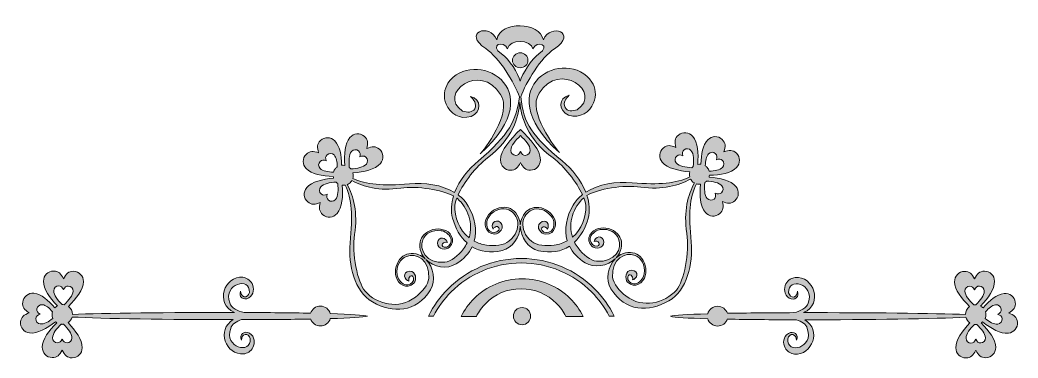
# Model space of a CAD drawing. Header units: inches. Extents: x -535 to 1130, y 143 to 707.
import ezdxf

# ---------------------------------------------------------------- set-up
doc = ezdxf.new("R2010")
doc.units = ezdxf.units.IN
doc.header["$MEASUREMENT"] = 0
doc.layers.add('图层 1', color=7, linetype='Continuous')

# ---------------------------------------------------------------- blocks, each defined once
blk = doc.blocks.new('block 2')
at = {"layer": '图层 1', "true_color": 0xffffff}
h = blk.add_hatch(color=7, dxfattribs=at)
h.dxf.hatch_style = 2
edge = h.paths.add_edge_path()
edge.add_spline(control_points=[(584.6, 336.7), (580.5, 384.1), (581.4, 409.7), (593.4, 433.9), (595.5, 433.3), (597.7, 433.2), (599.9, 433.4), (598.9, 414.4), (599.5, 396.7), (608.4, 386.1), (614.5, 379), (625.1, 378), (632.1, 384), (638.5, 389.4), (638.9, 395.3), (636.6, 404.5), (645.2, 400.7), (651.2, 400.2), (657.5, 405.6), (664.5, 411.5), (665.3, 422.2), (659.2, 429.3), (650.3, 439.8), (633.1, 443.2), (614.4, 445.2), (614.7, 446.2), (614.9, 447.1), (615.1, 448.1), (633.7, 449), (650.8, 451.3), (660.3, 461.1), (666.8, 467.8), (666.7, 478.5), (660.1, 484.9), (654.1, 490.7), (648.2, 490.5), (639.3, 487.3), (642.2, 496.3), (642.2, 502.3), (636.2, 508.1), (629.6, 514.5), (618.9, 514.2), (612.4, 507.5), (603.8, 498.5), (601.5, 483.4), (601, 466.6), (599.2, 466.8), (597.5, 466.7), (595.7, 466.4), (596.7, 485.2), (596, 502.6), (587.2, 513.1), (581.1, 520.2), (570.4, 521.2), (563.4, 515.2), (557.1, 509.8), (556.7, 503.9), (559, 494.7), (550.3, 498.5), (544.4, 499), (538.1, 493.6), (531.1, 487.7), (530.3, 477), (536.4, 469.9), (545.5, 459.2), (563.1, 455.9), (582.3, 453.9), (581.5, 451.1), (581.5, 448.2), (582.2, 445.4), (559.6, 434.9), (531.9, 431.5), (486, 435.8), (460.1, 438.1), (430.2, 433.8), (408.8, 419.9), (400.9, 439.9), (385.9, 458.4), (369.6, 472.1), (319.7, 513.9), (305.3, 533.5), (300.5, 579.2), (308.4, 602.5), (334.7, 645.1), (356.6, 659.3), (396.6, 685.4), (349.8, 703.3), (338.2, 674.1), (332.1, 703.7), (266.7, 707.4), (260.4, 674.4), (248.8, 703.6), (202, 685.7), (242, 659.6), (263.9, 645.3), (290.3, 602.2), (298.1, 579), (293.9, 541.3), (280.6, 514.5), (229.8, 472.3), (213.2, 458.5), (198, 439.6), (190.2, 419.3), (168.9, 432.3), (139.9, 436.3), (114.7, 434), (70, 429.9), (42.6, 433), (20.3, 442.8), (21.2, 445.8), (21.2, 449), (20.4, 452), (39.6, 454.1), (57.2, 457.4), (66.3, 468), (72.4, 475.2), (71.6, 485.8), (64.6, 491.8), (58.3, 497.2), (52.3, 496.6), (43.7, 492.9), (46, 502.1), (45.6, 508), (39.2, 513.4), (32.2, 519.3), (21.6, 518.4), (15.5, 511.2), (6.7, 500.8), (6, 483.4), (7, 464.6), (5.2, 464.9), (3.5, 465), (1.7, 464.8), (1.2, 481.6), (-1.1, 496.7), (-9.7, 505.6), (-16.2, 512.4), (-26.9, 512.6), (-33.5, 506.2), (-39.5, 500.4), (-39.5, 494.5), (-36.6, 485.5), (-45.5, 488.7), (-51.5, 488.8), (-57.4, 483.1), (-64, 476.6), (-64.1, 466), (-57.6, 459.3), (-48.1, 449.5), (-31, 447.2), (-12.4, 446.3), (-12.2, 445.3), (-12, 444.3), (-11.7, 443.4), (-30.4, 441.3), (-47.6, 437.9), (-56.5, 427.5), (-62.6, 420.4), (-61.8, 409.7), (-54.8, 403.8), (-48.5, 398.4), (-42.6, 398.9), (-33.9, 402.7), (-36.2, 393.5), (-35.8, 387.6), (-29.5, 382.2), (-22.5, 376.2), (-11.8, 377.2), (-5.8, 384.3), (3.2, 394.8), (3.8, 412.6), (2.8, 431.6), (4.4, 431.4), (5.9, 431.5), (7.5, 431.8), (19.3, 407.6), (20.2, 382.1), (16, 335), (12.8, 298.6), (22.5, 254.5), (53.4, 236.7), (87, 217.5), (125.9, 218.5), (149.9, 257), (159.2, 271.8), (155.3, 294.7), (142.2, 307.7), (155.2, 294.7), (178, 290.9), (192.7, 300.2), (205.7, 308.3), (214.4, 318.1), (219.5, 328.8), (232.8, 320.9), (249.4, 317.9), (269.3, 322.5), (286.2, 326.4), (299.6, 345.2), (299.7, 363.4), (299.7, 345.1), (313.1, 326.2), (330.1, 322.3), (350.9, 317.5), (368.1, 320.9), (381.6, 329.7), (386.8, 319.3), (395.4, 309.8), (408, 301.9), (422.7, 292.7), (445.3, 296.5), (458.4, 309.3), (445.4, 296.3), (441.6, 273.5), (450.8, 258.7), (474.8, 220.3), (513.7, 219.2), (547.3, 238.5), (578.2, 256.3), (587.8, 300.4), (584.6, 336.7)], knot_values=[0, 0, 0, 0, 1, 1, 1, 2, 2, 2, 3, 3, 3, 4, 4, 4, 5, 5, 5, 6, 6, 6, 7, 7, 7, 8, 8, 8, 9, 9, 9, 10, 10, 10, 11, 11, 11, 12, 12, 12, 13, 13, 13, 14, 14, 14, 15, 15, 15, 16, 16, 16, 17, 17, 17, 18, 18, 18, 19, 19, 19, 20, 20, 20, 21, 21, 21, 22, 22, 22, 23, 23, 23, 24, 24, 24, 25, 25, 25, 26, 26, 26, 27, 27, 27, 28, 28, 28, 29, 29, 29, 30, 30, 30, 31, 31, 31, 32, 32, 32, 33, 33, 33, 34, 34, 34, 35, 35, 35, 36, 36, 36, 37, 37, 37, 38, 38, 38, 39, 39, 39, 40, 40, 40, 41, 41, 41, 42, 42, 42, 43, 43, 43, 44, 44, 44, 45, 45, 45, 46, 46, 46, 47, 47, 47, 48, 48, 48, 49, 49, 49, 50, 50, 50, 51, 51, 51, 52, 52, 52, 53, 53, 53, 54, 54, 54, 55, 55, 55, 56, 56, 56, 57, 57, 57, 58, 58, 58, 59, 59, 59, 60, 60, 60, 61, 61, 61, 62, 62, 62, 63, 63, 63, 64, 64, 64, 65, 65, 65, 66, 66, 66, 67, 67, 67, 68, 68, 68, 69, 69, 69, 70, 70, 70, 71, 71, 71, 72, 72, 72, 73, 73, 73, 73], degree=3, periodic=1)
edge = h.paths.add_edge_path()
edge.add_spline(control_points=[(635.9, 430.5), (638.8, 427), (638.5, 421.9), (635.1, 419), (632, 416.3), (629.1, 416.6), (624.9, 418.4), (626, 414), (625.8, 411.1), (622.8, 408.5), (619.4, 405.6), (614.2, 406.1), (611.3, 409.5), (606.3, 415.3), (606.6, 425.6), (607.3, 436.2), (608, 436.6), (608.6, 437), (609.2, 437.5), (609.6, 437.8), (609.9, 438.2), (610.2, 438.6), (620.8, 437.6), (631, 436.3), (635.9, 430.5)], knot_values=[0, 0, 0, 0, 1, 1, 1, 2, 2, 2, 3, 3, 3, 4, 4, 4, 5, 5, 5, 6, 6, 6, 7, 7, 7, 8, 8, 8, 8], degree=3, periodic=1)
edge = h.paths.add_edge_path()
edge.add_spline(control_points=[(613.7, 483.9), (616.9, 487.2), (622, 487.3), (625.2, 484.2), (628.2, 481.4), (628.2, 478.5), (626.8, 474.1), (631.1, 475.7), (633.9, 475.8), (636.9, 473), (640.1, 469.9), (640.1, 464.7), (636.9, 461.4), (632.3, 456.6), (623.8, 455.5), (614.7, 455.1), (614.1, 457.3), (613, 459.3), (611.5, 461.1), (610.5, 462.3), (609.4, 463.2), (608.2, 464), (608.4, 472.2), (609.5, 479.6), (613.7, 483.9)], knot_values=[0, 0, 0, 0, 1, 1, 1, 2, 2, 2, 3, 3, 3, 4, 4, 4, 5, 5, 5, 6, 6, 6, 7, 7, 7, 8, 8, 8, 8], degree=3, periodic=1)
edge = h.paths.add_edge_path()
edge.add_spline(control_points=[(559.7, 468.7), (556.7, 472.2), (557.1, 477.3), (560.5, 480.2), (563.6, 482.8), (566.5, 482.6), (570.7, 480.7), (569.5, 485.2), (569.8, 488.1), (572.8, 490.7), (576.2, 493.6), (581.4, 493.1), (584.3, 489.7), (589.3, 483.8), (588.9, 473.5), (588.2, 462.9), (588.1, 462.8), (587.9, 462.7), (587.8, 462.6), (587.1, 462), (586.4, 461.3), (585.8, 460.6), (575.1, 461.5), (564.7, 462.8), (559.7, 468.7)], knot_values=[0, 0, 0, 0, 1, 1, 1, 2, 2, 2, 3, 3, 3, 4, 4, 4, 5, 5, 5, 6, 6, 6, 7, 7, 7, 8, 8, 8, 8], degree=3, periodic=1)
edge = h.paths.add_edge_path()
edge.add_spline(control_points=[(386.6, 344.9), (378.9, 368.8), (388.1, 394.8), (405.5, 410.7), (407.4, 405.9), (408.5, 401.6), (408.7, 398.1), (409.9, 378.6), (402, 358), (386.6, 344.9)], knot_values=[0, 0, 0, 0, 1, 1, 1, 2, 2, 2, 3, 3, 3, 3], degree=3, periodic=1)
edge = h.paths.add_edge_path()
edge.add_spline(control_points=[(268.5, 651), (246.7, 665.2), (272.2, 674.9), (278.4, 659), (281.9, 676.9), (317.4, 674.9), (320.7, 658.9), (327, 674.7), (352.4, 665), (330.7, 650.9), (318.1, 642.6), (302.8, 617.1), (299.6, 605.2), (296.3, 617.1), (281, 642.8), (268.5, 651)], knot_values=[0, 0, 0, 0, 1, 1, 1, 2, 2, 2, 3, 3, 3, 4, 4, 4, 5, 5, 5, 5], degree=3, periodic=1)
edge = h.paths.add_edge_path()
edge.add_spline(control_points=[(18.4, 487.8), (21.3, 491.3), (26.5, 491.8), (29.9, 488.9), (32.9, 486.2), (33.1, 483.4), (32, 478.9), (36.2, 480.7), (39.1, 481), (42.2, 478.4), (45.6, 475.5), (45.9, 470.3), (43, 466.9), (38, 461), (27.6, 459.7), (16.9, 458.7), (16.3, 459.4), (15.6, 460.1), (14.9, 460.8), (14.8, 460.9), (14.6, 461), (14.5, 461.1), (13.7, 471.7), (13.4, 482), (18.4, 487.8)], knot_values=[0, 0, 0, 0, 1, 1, 1, 2, 2, 2, 3, 3, 3, 4, 4, 4, 5, 5, 5, 6, 6, 6, 7, 7, 7, 8, 8, 8, 8], degree=3, periodic=1)
edge = h.paths.add_edge_path()
edge.add_spline(control_points=[(-34.2, 471.1), (-31.3, 473.9), (-28.4, 473.9), (-24.1, 472.3), (-25.5, 476.7), (-25.5, 479.6), (-22.6, 482.4), (-19.4, 485.5), (-14.2, 485.4), (-11, 482.1), (-6.8, 477.7), (-5.7, 470.4), (-5.5, 462.2), (-6.7, 461.4), (-7.8, 460.5), (-8.8, 459.3), (-10.4, 457.5), (-11.4, 455.5), (-12, 453.3), (-21.2, 453.7), (-29.6, 454.8), (-34.2, 459.6), (-37.4, 462.9), (-37.4, 468), (-34.2, 471.1)], knot_values=[0, 0, 0, 0, 1, 1, 1, 2, 2, 2, 3, 3, 3, 4, 4, 4, 5, 5, 5, 6, 6, 6, 7, 7, 7, 8, 8, 8, 8], degree=3, periodic=1)
edge = h.paths.add_edge_path()
edge.add_spline(control_points=[(-8.6, 407.7), (-11.5, 404.2), (-16.7, 403.8), (-20.1, 406.7), (-23.1, 409.3), (-23.3, 412.2), (-22.2, 416.6), (-26.4, 414.8), (-29.3, 414.5), (-32.4, 417.1), (-35.8, 420), (-36.1, 425.2), (-33.2, 428.7), (-28.3, 434.4), (-18.1, 435.8), (-7.5, 436.8), (-7.2, 436.4), (-6.9, 436), (-6.5, 435.7), (-5.9, 435.2), (-5.3, 434.8), (-4.7, 434.4), (-3.9, 423.8), (-3.6, 413.5), (-8.6, 407.7)], knot_values=[0, 0, 0, 0, 1, 1, 1, 2, 2, 2, 3, 3, 3, 4, 4, 4, 5, 5, 5, 6, 6, 6, 7, 7, 7, 8, 8, 8, 8], degree=3, periodic=1)
edge = h.paths.add_edge_path()
edge.add_spline(control_points=[(204.7, 325.3), (196.7, 314.2), (183.9, 303.8), (173.7, 303), (142.5, 300.6), (130.5, 324.3), (136.9, 340.3), (141, 350.3), (152.2, 358), (167.8, 355.7), (169.1, 355.4), (170.4, 355.1), (171.7, 354.7), (178.7, 352), (185.2, 345), (184.4, 338.1), (183.5, 332.7), (178.9, 326.8), (172.8, 328.2), (165.5, 330.6), (171.1, 338.4), (178, 336.1), (177.5, 338.7), (173.9, 343.2), (169.8, 343.4), (166.3, 343.6), (161.9, 341.3), (161.7, 335.3), (161.4, 323.8), (176.3, 322.7), (181.7, 328.1), (193.4, 339.6), (182.5, 355.3), (171, 357.3), (160.3, 360.9), (146.7, 356.9), (139, 348.7), (132.5, 342), (129.6, 332.1), (134.3, 319.7), (135.8, 315.6), (138.2, 311.9), (141.1, 308.8), (138, 311.6), (134.4, 313.9), (130.4, 315.4), (118, 320.1), (108.1, 317.1), (101.3, 310.7), (93.1, 303), (89.2, 289.4), (92.7, 278.7), (94.8, 267.2), (110.4, 256.3), (122, 268), (127.3, 273.4), (126.2, 288.2), (114.8, 287.9), (108.7, 287.8), (106.4, 283.3), (106.6, 279.9), (106.9, 275.8), (111.3, 272.2), (113.9, 271.7), (111.7, 278.5), (119.4, 284.1), (121.8, 276.9), (123.2, 270.8), (117.4, 266.2), (111.9, 265.3), (105.1, 264.4), (98.1, 270.9), (95.4, 278), (94.9, 279.3), (94.6, 280.6), (94.3, 281.9), (92.1, 297.5), (99.7, 308.7), (109.8, 312.7), (125.7, 319.2), (149.4, 307.2), (147, 276), (146.2, 265.8), (135.8, 253), (124.8, 245), (96.9, 223.4), (60.5, 232.6), (40.7, 255), (28.2, 269), (18.4, 317.8), (23.3, 349.4), (29, 385.9), (21.5, 413.3), (11.1, 432.8), (13.4, 433.7), (15.5, 435.1), (17.2, 437.1), (17.8, 437.8), (18.2, 438.5), (18.7, 439.3), (38, 429), (64.8, 421.5), (100.2, 426.7), (128.1, 430.7), (169.3, 423.9), (188.3, 413.7), (184.4, 401.3), (183.5, 388.7), (186.8, 376.5), (191.3, 359.8), (199.4, 345.3), (210.9, 335.2), (209.2, 331.8), (207.1, 328.5), (204.7, 325.3)], knot_values=[0, 0, 0, 0, 1, 1, 1, 2, 2, 2, 3, 3, 3, 4, 4, 4, 5, 5, 5, 6, 6, 6, 7, 7, 7, 8, 8, 8, 9, 9, 9, 10, 10, 10, 11, 11, 11, 12, 12, 12, 13, 13, 13, 14, 14, 14, 15, 15, 15, 16, 16, 16, 17, 17, 17, 18, 18, 18, 19, 19, 19, 20, 20, 20, 21, 21, 21, 22, 22, 22, 23, 23, 23, 24, 24, 24, 25, 25, 25, 26, 26, 26, 27, 27, 27, 28, 28, 28, 29, 29, 29, 30, 30, 30, 31, 31, 31, 32, 32, 32, 33, 33, 33, 34, 34, 34, 35, 35, 35, 36, 36, 36, 37, 37, 37, 38, 38, 38, 38], degree=3, periodic=1)
edge = h.paths.add_edge_path()
edge.add_spline(control_points=[(194.7, 409.4), (212.3, 393.7), (221.7, 367.8), (214.3, 343.9), (197.9, 356.9), (189.5, 378.2), (190.7, 398.4), (190.9, 401.7), (191.9, 405.7), (193.6, 410.2), (194, 409.9), (194.4, 409.6), (194.7, 409.4)], knot_values=[0, 0, 0, 0, 1, 1, 1, 2, 2, 2, 3, 3, 3, 4, 4, 4, 4], degree=3, periodic=1)
edge = h.paths.add_edge_path()
edge.add_spline(control_points=[(356.3, 331.6), (342.9, 329.4), (326.5, 331.1), (318.7, 337.8), (294.9, 358.1), (303.3, 383.4), (319.1, 390.1), (329, 394.3), (342.3, 391.8), (351.8, 379.2), (352.5, 378.1), (353.1, 376.9), (353.8, 375.7), (356.8, 368.8), (356.5, 359.3), (351.1, 355), (346.6, 351.8), (339.2, 350.9), (335.9, 356.2), (332.4, 363), (341.9, 364.5), (345.2, 358.1), (346.6, 360.3), (347.2, 366), (344.5, 369.1), (342.2, 371.7), (337.4, 373.2), (333.1, 369), (324.7, 361.2), (334.5, 349.8), (342.1, 349.8), (358.5, 349.7), (361.9, 368.4), (355.2, 378.1), (350.1, 388.1), (337.7, 394.9), (326.5, 394.6), (317.1, 394.4), (308.1, 389.5), (302.6, 377.4), (300.8, 373.5), (299.9, 369.4), (299.7, 365.2), (299.5, 369.4), (298.6, 373.7), (296.8, 377.6), (291.4, 389.7), (282.3, 394.7), (272.9, 394.8), (261.7, 395.2), (249.3, 388.4), (244.2, 378.3), (237.5, 368.7), (240.9, 350), (257.3, 350), (264.9, 350.1), (274.7, 361.4), (266.4, 369.3), (262, 373.4), (257.2, 371.9), (254.9, 369.4), (252.2, 366.3), (252.8, 360.5), (254.3, 358.4), (257.6, 364.8), (267, 363.3), (263.6, 356.5), (260.2, 351.2), (252.8, 352), (248.3, 355.3), (242.9, 359.5), (242.6, 369.1), (245.6, 376), (246.3, 377.2), (246.9, 378.3), (247.6, 379.4), (257.1, 392.1), (270.4, 394.6), (280.3, 390.3), (296.2, 383.6), (304.5, 358.4), (280.7, 338), (272.9, 331.4), (256.5, 329.6), (243.1, 331.8), (235.7, 332.8), (229, 335), (223, 338.2), (228.2, 356.9), (223.8, 377.6), (212.9, 396.6), (208.6, 404.1), (202.8, 410.3), (195.9, 415.5), (205.3, 435.9), (225.8, 462.9), (245.2, 477.4), (287, 508.6), (297, 545.9), (299.1, 570), (301, 545.7), (311.3, 508.5), (354.2, 477.1), (373.5, 463), (393.7, 436.4), (403.2, 416), (397, 411.1), (391.7, 405.3), (387.8, 398.4), (376.6, 379), (372.3, 357.9), (378, 338.8), (371.7, 335.2), (364.4, 332.6), (356.3, 331.6)], knot_values=[0, 0, 0, 0, 1, 1, 1, 2, 2, 2, 3, 3, 3, 4, 4, 4, 5, 5, 5, 6, 6, 6, 7, 7, 7, 8, 8, 8, 9, 9, 9, 10, 10, 10, 11, 11, 11, 12, 12, 12, 13, 13, 13, 14, 14, 14, 15, 15, 15, 16, 16, 16, 17, 17, 17, 18, 18, 18, 19, 19, 19, 20, 20, 20, 21, 21, 21, 22, 22, 22, 23, 23, 23, 24, 24, 24, 25, 25, 25, 26, 26, 26, 27, 27, 27, 28, 28, 28, 29, 29, 29, 30, 30, 30, 31, 31, 31, 32, 32, 32, 33, 33, 33, 34, 34, 34, 35, 35, 35, 36, 36, 36, 37, 37, 37, 38, 38, 38, 38], degree=3, periodic=1)
edge = h.paths.add_edge_path()
edge.add_spline(control_points=[(475.9, 246.8), (464.9, 254.7), (454.5, 267.6), (453.7, 277.8), (451.3, 309), (475, 320.9), (491, 314.5), (501, 310.4), (508.6, 299.3), (506.3, 283.6), (506.1, 282.4), (505.7, 281.1), (505.3, 279.8), (502.6, 272.7), (495.6, 266.2), (488.8, 267.1), (483.3, 267.9), (477.5, 272.5), (478.9, 278.7), (481.3, 285.9), (489, 280.3), (486.8, 273.5), (489.3, 274), (493.8, 277.6), (494.1, 281.7), (494.3, 285.1), (492, 289.5), (485.9, 289.7), (474.5, 290), (473.4, 275.1), (478.7, 269.7), (490.3, 258.1), (505.9, 268.9), (508, 280.5), (511.5, 291.1), (507.6, 304.8), (499.4, 312.4), (492.6, 318.9), (482.7, 321.8), (470.3, 317.2), (466.3, 315.7), (462.8, 313.4), (459.7, 310.6), (462.6, 313.7), (464.9, 317.3), (466.4, 321.4), (471.1, 333.8), (468.2, 343.7), (461.7, 350.5), (454, 358.7), (440.4, 362.7), (429.7, 359.1), (418.2, 357), (407.3, 341.4), (419, 329.8), (424.4, 324.5), (439.3, 325.6), (438.9, 337.1), (438.8, 343.1), (434.4, 345.4), (430.9, 345.2), (426.8, 344.9), (423.2, 340.5), (422.7, 337.9), (429.6, 340.1), (435.2, 332.4), (427.9, 330), (421.8, 328.6), (417.2, 334.4), (416.3, 339.9), (415.5, 346.8), (422, 353.7), (429, 356.4), (430.3, 356.9), (431.6, 357.2), (432.9, 357.5), (448.5, 359.7), (459.7, 352.1), (463.7, 342.1), (470.2, 326.1), (458.2, 302.4), (427, 304.8), (416.8, 305.6), (404, 316), (396, 327), (393.7, 330.1), (391.8, 333.2), (390.1, 336.4), (400.8, 346.4), (408.4, 360.3), (412.7, 376.2), (416.1, 388.8), (414.9, 401.8), (410.8, 414.5), (428.9, 425.2), (471.7, 432.6), (500.5, 428.5), (536.8, 423.2), (564.1, 431.2), (583.5, 441.8), (584.1, 440.8), (584.7, 439.9), (585.5, 439), (586.7, 437.4), (588.3, 436.3), (590, 435.4), (579.4, 415.8), (571.6, 388.2), (577.4, 351.2), (582.3, 319.6), (572.5, 270.8), (560, 256.7), (540.2, 234.4), (503.7, 225.2), (475.9, 246.8)], knot_values=[0, 0, 0, 0, 1, 1, 1, 2, 2, 2, 3, 3, 3, 4, 4, 4, 5, 5, 5, 6, 6, 6, 7, 7, 7, 8, 8, 8, 9, 9, 9, 10, 10, 10, 11, 11, 11, 12, 12, 12, 13, 13, 13, 14, 14, 14, 15, 15, 15, 16, 16, 16, 17, 17, 17, 18, 18, 18, 19, 19, 19, 20, 20, 20, 21, 21, 21, 22, 22, 22, 23, 23, 23, 24, 24, 24, 25, 25, 25, 26, 26, 26, 27, 27, 27, 28, 28, 28, 29, 29, 29, 30, 30, 30, 31, 31, 31, 32, 32, 32, 33, 33, 33, 34, 34, 34, 35, 35, 35, 36, 36, 36, 37, 37, 37, 38, 38, 38, 38], degree=3, periodic=1)
h = blk.add_hatch(color=7, dxfattribs=at)
h.dxf.hatch_style = 2
edge = h.paths.add_edge_path()
edge.add_spline(control_points=[(217.7, 546.5), (235.2, 553.8), (235.4, 575.1), (216.7, 579.6), (222, 574.4), (227.7, 568), (223.6, 559.3), (220.3, 552.5), (211.1, 552.6), (203.3, 555.4), (160.7, 583.9), (233.4, 638.3), (266.6, 582.9), (288, 552.5), (237.9, 489.3), (233, 483.9), (356.9, 595.7), (219.6, 663.2), (178.9, 601.6), (173.1, 592.8), (170.8, 578.8), (176, 566.6), (182.3, 551.9), (198.6, 539.9), (217.7, 546.5)], knot_values=[0, 0, 0, 0, 1, 1, 1, 2, 2, 2, 3, 3, 3, 4, 4, 4, 5, 5, 5, 6, 6, 6, 7, 7, 7, 8, 8, 8, 8], degree=3, periodic=1)
h = blk.add_hatch(color=7, dxfattribs=at)
h.dxf.hatch_style = 2
edge = h.paths.add_edge_path()
edge.add_spline(control_points=[(364.9, 486), (360.1, 491.5), (309.9, 554.6), (331.3, 585.1), (364.5, 640.5), (437.2, 586.1), (394.6, 557.6), (386.8, 554.7), (377.7, 554.6), (374.4, 561.5), (370.3, 570.2), (376, 576.6), (381.3, 581.7), (362.6, 577.3), (362.7, 555.9), (380.3, 548.7), (399.4, 542.1), (415.7, 554), (422, 568.8), (427.2, 580.9), (424.9, 594.9), (419.1, 603.7), (378.3, 665.4), (241.1, 597.9), (364.9, 486)], knot_values=[0, 0, 0, 0, 1, 1, 1, 2, 2, 2, 3, 3, 3, 4, 4, 4, 5, 5, 5, 6, 6, 6, 7, 7, 7, 8, 8, 8, 8], degree=3, periodic=1)
h = blk.add_hatch(color=7, dxfattribs=at)
h.dxf.hatch_style = 2
edge = h.paths.add_edge_path()
edge.add_spline(control_points=[(312.5, 640), (312.5, 646.9), (306.7, 652.5), (299.6, 652.5), (292.4, 652.5), (286.6, 646.9), (286.6, 640), (286.6, 633.2), (292.4, 627.6), (299.6, 627.6), (306.7, 627.6), (312.5, 633.2), (312.5, 640)], knot_values=[0, 0, 0, 0, 1, 1, 1, 2, 2, 2, 3, 3, 3, 4, 4, 4, 4], degree=3, periodic=1)
h = blk.add_hatch(color=7, dxfattribs=at)
h.dxf.hatch_style = 2
edge = h.paths.add_edge_path()
edge.add_spline(control_points=[(266.6, 473.6), (266.6, 464.2), (274.1, 456.6), (283.3, 456.6), (291.6, 456.7), (295.7, 460.9), (299.9, 469.4), (304.1, 460.9), (308.2, 456.7), (316.6, 456.7), (325.8, 456.7), (333.2, 464.4), (333.2, 473.7), (333.2, 490.7), (316.5, 507.7), (299.8, 524.6), (283.2, 507.6), (266.5, 490.6), (266.6, 473.6)], knot_values=[0, 0, 0, 0, 1, 1, 1, 2, 2, 2, 3, 3, 3, 4, 4, 4, 5, 5, 5, 6, 6, 6, 6], degree=3, periodic=1)
edge = h.paths.add_edge_path()
edge.add_spline(control_points=[(316.2, 489.7), (316.2, 485.2), (312.6, 481.4), (308.1, 481.4), (304.1, 481.4), (302, 483.5), (300, 487.6), (298, 483.5), (296, 481.4), (292, 481.4), (287.5, 481.4), (283.9, 485.1), (283.9, 489.6), (283.8, 497.9), (291.9, 506.1), (300, 514.4), (308.1, 506.2), (316.2, 498), (316.2, 489.7)], knot_values=[0, 0, 0, 0, 1, 1, 1, 2, 2, 2, 3, 3, 3, 4, 4, 4, 5, 5, 5, 6, 6, 6, 6], degree=3, periodic=1)
h = blk.add_hatch(color=7, dxfattribs=at)
h.dxf.hatch_style = 2
edge = h.paths.add_edge_path()
edge.add_spline(control_points=[(301.4, 309.3), (253.7, 309.3), (210.4, 290), (179.2, 258.7), (166, 245.5), (154.9, 230.2), (146.5, 213.3), (146.5, 213.3), (154.9, 213.3), (154.9, 213.3), (162.7, 228.1), (172.7, 241.7), (184.4, 253.4), (214.4, 283.4), (255.7, 301.9), (301.4, 301.9), (347.1, 301.9), (388.4, 283.4), (418.4, 253.4), (430.1, 241.7), (440.1, 228.1), (447.9, 213.3), (447.9, 213.3), (456.3, 213.3), (456.3, 213.3), (447.9, 230.2), (436.8, 245.5), (423.6, 258.7), (392.3, 290), (349.1, 309.3), (301.4, 309.3)], knot_values=[0, 0, 0, 0, 1, 1, 1, 2, 2, 2, 3, 3, 3, 4, 4, 4, 5, 5, 5, 6, 6, 6, 7, 7, 7, 8, 8, 8, 9, 9, 9, 10, 10, 10, 10], degree=3, periodic=1)
h = blk.add_hatch(color=7, dxfattribs=at)
h.dxf.hatch_style = 2
edge = h.paths.add_edge_path()
edge.add_spline(control_points=[(-17.2, 217.3), (-19, 224.4), (-25.7, 229.8), (-33.7, 229.8), (-41.4, 229.8), (-47.9, 224.8), (-50, 218.1), (-82.6, 218.7), (-120.9, 219), (-161, 219.1), (-171.8, 221.7), (-182.2, 226.5), (-184.8, 235.3), (-196.7, 267.5), (-149.8, 279.6), (-152.2, 252.4), (-153.6, 248.2), (-156.7, 244.3), (-160.6, 245.3), (-165.6, 246.5), (-166.3, 251), (-166.7, 254.9), (-171.1, 245.6), (-162.2, 238.5), (-153.3, 243.4), (-144.2, 249.2), (-143.7, 259.9), (-147.7, 267.4), (-151.1, 273.7), (-157.6, 277.4), (-163.2, 277.9), (-193.4, 280.7), (-210.8, 234.3), (-177.2, 219.2), (-282.9, 219.3), (-396.8, 218.1), (-447, 216.1), (-447, 221.5), (-449.8, 226.2), (-454, 229.2), (-440.5, 243), (-429.1, 256.8), (-428.9, 270.8), (-428.8, 280.1), (-436.1, 287.9), (-445.3, 288), (-453.7, 288.1), (-457.9, 283.9), (-462.2, 275.4), (-466.2, 284), (-470.3, 288.3), (-478.6, 288.4), (-487.9, 288.5), (-495.4, 281), (-495.5, 271.6), (-495.7, 257.9), (-485.1, 244.1), (-472.3, 230.2), (-473.9, 229.4), (-475.3, 228.3), (-476.5, 227.1), (-487.7, 239.6), (-499, 249.8), (-511.4, 251.2), (-520.7, 252.2), (-529.1, 245.6), (-530.1, 236.5), (-531, 228.2), (-527.2, 223.6), (-519.2, 218.5), (-528.1, 215.3), (-532.8, 211.6), (-533.7, 203.4), (-534.7, 194.2), (-527.9, 186), (-518.6, 185), (-505.1, 183.5), (-490.5, 192.6), (-475.6, 203.8), (-474.8, 203.2), (-474, 202.5), (-473.2, 202), (-486.3, 188.5), (-497.4, 174.9), (-497.5, 161.2), (-497.6, 151.8), (-490.3, 144.1), (-481.1, 144), (-472.8, 143.9), (-468.5, 148.1), (-464.3, 156.5), (-460.2, 148), (-456.1, 143.7), (-447.8, 143.5), (-438.6, 143.4), (-431, 150.9), (-430.9, 160.3), (-430.7, 174.2), (-441.6, 188.2), (-454.5, 202.2), (-451.2, 204.4), (-448.7, 207.7), (-447.6, 211.6), (-398.2, 208.9), (-284.7, 207.2), (-178.9, 207.3), (-208.2, 190.7), (-191, 147.3), (-161.7, 150.1), (-156.2, 150.6), (-149.6, 154.3), (-146.3, 160.5), (-142.3, 168.1), (-142.7, 178.8), (-151.8, 184.5), (-160.7, 189.4), (-169.6, 182.4), (-165.2, 173.1), (-164.9, 177), (-164.1, 181.5), (-159.1, 182.7), (-155.2, 183.6), (-152.2, 179.8), (-150.7, 175.6), (-148.4, 148.4), (-195.2, 160.4), (-183.3, 192.7), (-181.2, 199.9), (-173.8, 204.4), (-165.1, 207.3), (-123.5, 207.3), (-83.6, 207.6), (-49.9, 208.3), (-47.7, 201.6), (-41.3, 196.8), (-33.7, 196.8), (-25.8, 196.8), (-19.2, 202), (-17.3, 209), (15.7, 210), (38.7, 211.3), (44.8, 213.1), (39.3, 214.9), (16.3, 216.3), (-17.2, 217.3)], knot_values=[0, 0, 0, 0, 1, 1, 1, 2, 2, 2, 3, 3, 3, 4, 4, 4, 5, 5, 5, 6, 6, 6, 7, 7, 7, 8, 8, 8, 9, 9, 9, 10, 10, 10, 11, 11, 11, 12, 12, 12, 13, 13, 13, 14, 14, 14, 15, 15, 15, 16, 16, 16, 17, 17, 17, 18, 18, 18, 19, 19, 19, 20, 20, 20, 21, 21, 21, 22, 22, 22, 23, 23, 23, 24, 24, 24, 25, 25, 25, 26, 26, 26, 27, 27, 27, 28, 28, 28, 29, 29, 29, 30, 30, 30, 31, 31, 31, 32, 32, 32, 33, 33, 33, 34, 34, 34, 35, 35, 35, 36, 36, 36, 37, 37, 37, 38, 38, 38, 39, 39, 39, 40, 40, 40, 41, 41, 41, 42, 42, 42, 43, 43, 43, 44, 44, 44, 45, 45, 45, 46, 46, 46, 47, 47, 47, 48, 48, 48, 48], degree=3, periodic=1)
edge = h.paths.add_edge_path()
edge.add_spline(control_points=[(-478.4, 255.4), (-478.4, 260), (-474.7, 263.6), (-470.2, 263.6), (-466.2, 263.5), (-464.2, 261.4), (-462.2, 257.3), (-460.2, 261.4), (-458.1, 263.4), (-454.1, 263.3), (-449.6, 263.3), (-446, 259.5), (-446.1, 255), (-446.2, 247.3), (-453.4, 239.7), (-461, 232.1), (-461.9, 232.2), (-462.9, 232.4), (-463.8, 232.4), (-464, 232.4), (-464.2, 232.3), (-464.4, 232.3), (-471.7, 240.1), (-478.5, 247.8), (-478.4, 255.4)], knot_values=[0, 0, 0, 0, 1, 1, 1, 2, 2, 2, 3, 3, 3, 4, 4, 4, 5, 5, 5, 6, 6, 6, 7, 7, 7, 8, 8, 8, 8], degree=3, periodic=1)
edge = h.paths.add_edge_path()
edge.add_spline(control_points=[(-508.2, 209), (-507.8, 213), (-505.5, 214.8), (-501.2, 216.4), (-505, 218.9), (-506.9, 221.1), (-506.4, 225.1), (-506, 229.5), (-501.9, 232.7), (-497.4, 232.2), (-491.4, 231.6), (-485.8, 226.6), (-480.4, 220.5), (-480.8, 219.1), (-481.1, 217.6), (-481.1, 216.1), (-481.2, 213.7), (-480.7, 211.5), (-479.8, 209.4), (-487.1, 203.9), (-494.3, 199.4), (-500.9, 200.1), (-505.4, 200.6), (-508.7, 204.6), (-508.2, 209)], knot_values=[0, 0, 0, 0, 1, 1, 1, 2, 2, 2, 3, 3, 3, 4, 4, 4, 5, 5, 5, 6, 6, 6, 7, 7, 7, 8, 8, 8, 8], degree=3, periodic=1)
edge = h.paths.add_edge_path()
edge.add_spline(control_points=[(-448, 176.5), (-448.1, 172), (-451.7, 168.3), (-456.2, 168.4), (-460.2, 168.5), (-462.2, 170.5), (-464.2, 174.7), (-466.3, 170.6), (-468.3, 168.6), (-472.4, 168.6), (-476.8, 168.7), (-480.4, 172.4), (-480.3, 177), (-480.2, 184.6), (-473.3, 192.1), (-465.8, 199.6), (-465.3, 199.5), (-464.8, 199.4), (-464.3, 199.4), (-463.5, 199.4), (-462.8, 199.5), (-462, 199.6), (-454.7, 191.9), (-447.9, 184.2), (-448, 176.5)], knot_values=[0, 0, 0, 0, 1, 1, 1, 2, 2, 2, 3, 3, 3, 4, 4, 4, 5, 5, 5, 6, 6, 6, 7, 7, 7, 8, 8, 8, 8], degree=3, periodic=1)
h = blk.add_hatch(color=7, dxfattribs=at)
h.dxf.hatch_style = 2
edge = h.paths.add_edge_path()
edge.add_spline(control_points=[(1128.7, 203.1), (1127.8, 211.4), (1123.1, 215), (1114.2, 218.3), (1122.2, 223.3), (1126, 227.9), (1125.1, 236.2), (1124.1, 245.4), (1115.7, 252), (1106.4, 250.9), (1094, 249.6), (1082.7, 239.4), (1071.5, 226.8), (1070.3, 228.1), (1068.9, 229.1), (1067.3, 230), (1080.1, 243.8), (1090.7, 257.7), (1090.5, 271.4), (1090.4, 280.7), (1082.8, 288.3), (1073.7, 288.1), (1065.3, 288), (1061.2, 283.7), (1057.2, 275.2), (1052.9, 283.6), (1048.7, 287.8), (1040.3, 287.7), (1031.1, 287.6), (1023.8, 279.9), (1023.9, 270.5), (1024.1, 256.5), (1035.5, 242.7), (1049, 228.9), (1044.8, 225.9), (1042, 221.2), (1042, 215.8), (991.8, 217.8), (877.9, 219.1), (772.2, 218.9), (805.8, 234), (788.4, 280.5), (758.2, 277.6), (752.6, 277.1), (746.1, 273.4), (742.7, 267.2), (738.7, 259.6), (739.2, 248.9), (748.3, 243.2), (757.2, 238.3), (766.1, 245.3), (761.7, 254.6), (761.3, 250.7), (760.6, 246.2), (755.6, 245), (751.7, 244.1), (748.6, 247.9), (747.2, 252.1), (744.8, 279.3), (791.7, 267.2), (779.8, 235), (777.2, 226.3), (766.9, 221.5), (756, 218.9), (715.9, 218.7), (677.6, 218.4), (645, 217.8), (642.9, 224.5), (636.4, 229.5), (628.7, 229.5), (620.7, 229.5), (614.1, 224.2), (612.2, 217), (578.7, 216), (555.7, 214.7), (550.2, 212.8), (556.3, 211), (579.3, 209.7), (612.3, 208.7), (614.2, 201.7), (620.8, 196.5), (628.7, 196.5), (636.3, 196.5), (642.7, 201.4), (644.9, 208), (678.6, 207.4), (718.5, 207), (760.1, 207), (768.8, 204.2), (776.2, 199.6), (778.3, 192.4), (790.2, 160.2), (743.4, 148.1), (745.7, 175.3), (747.2, 179.5), (750.2, 183.4), (754.1, 182.4), (759.1, 181.3), (759.9, 176.7), (760.2, 172.8), (764.6, 182.1), (755.7, 189.2), (746.8, 184.3), (737.7, 178.5), (737.2, 167.8), (741.3, 160.3), (744.6, 154), (751.2, 150.3), (756.7, 149.8), (786, 147.1), (803.2, 190.5), (773.9, 207), (879.7, 207), (993.2, 208.6), (1042.6, 211.3), (1043.7, 207.4), (1046.2, 204.1), (1049.5, 201.9), (1036.6, 187.9), (1025.7, 173.9), (1025.9, 160), (1026, 150.7), (1033.6, 143.1), (1042.8, 143.3), (1051.1, 143.4), (1055.2, 147.7), (1059.3, 156.2), (1063.5, 147.8), (1067.8, 143.6), (1076.1, 143.7), (1085.3, 143.8), (1092.6, 151.5), (1092.5, 160.9), (1092.3, 174.6), (1081.3, 188.2), (1068.2, 201.7), (1069, 202.3), (1069.8, 202.9), (1070.6, 203.5), (1085.5, 192.3), (1100.1, 183.2), (1113.6, 184.7), (1123, 185.7), (1129.7, 193.9), (1128.7, 203.1)], knot_values=[0, 0, 0, 0, 1, 1, 1, 2, 2, 2, 3, 3, 3, 4, 4, 4, 5, 5, 5, 6, 6, 6, 7, 7, 7, 8, 8, 8, 9, 9, 9, 10, 10, 10, 11, 11, 11, 12, 12, 12, 13, 13, 13, 14, 14, 14, 15, 15, 15, 16, 16, 16, 17, 17, 17, 18, 18, 18, 19, 19, 19, 20, 20, 20, 21, 21, 21, 22, 22, 22, 23, 23, 23, 24, 24, 24, 25, 25, 25, 26, 26, 26, 27, 27, 27, 28, 28, 28, 29, 29, 29, 30, 30, 30, 31, 31, 31, 32, 32, 32, 33, 33, 33, 34, 34, 34, 35, 35, 35, 36, 36, 36, 37, 37, 37, 38, 38, 38, 39, 39, 39, 40, 40, 40, 41, 41, 41, 42, 42, 42, 43, 43, 43, 44, 44, 44, 45, 45, 45, 46, 46, 46, 47, 47, 47, 48, 48, 48, 48], degree=3, periodic=1)
edge = h.paths.add_edge_path()
edge.add_spline(control_points=[(1041.1, 254.7), (1041, 259.3), (1044.6, 263), (1049.1, 263.1), (1053.1, 263.1), (1055.2, 261.1), (1057.2, 257), (1059.2, 261.1), (1061.2, 263.2), (1065.2, 263.3), (1069.7, 263.3), (1073.4, 259.7), (1073.4, 255.1), (1073.5, 247.5), (1066.7, 239.8), (1059.3, 232.1), (1059.2, 232.1), (1059, 232.1), (1058.8, 232.1), (1057.8, 232.1), (1056.9, 232), (1056, 231.8), (1048.4, 239.4), (1041.2, 247), (1041.1, 254.7)], knot_values=[0, 0, 0, 0, 1, 1, 1, 2, 2, 2, 3, 3, 3, 4, 4, 4, 5, 5, 5, 6, 6, 6, 7, 7, 7, 8, 8, 8, 8], degree=3, periodic=1)
edge = h.paths.add_edge_path()
edge.add_spline(control_points=[(1075.3, 176.7), (1075.4, 172.1), (1071.8, 168.4), (1067.4, 168.3), (1063.3, 168.3), (1061.3, 170.3), (1059.2, 174.4), (1057.2, 170.3), (1055.2, 168.2), (1051.2, 168.1), (1046.7, 168.1), (1043.1, 171.7), (1043, 176.3), (1042.9, 183.9), (1049.7, 191.6), (1057, 199.3), (1057.8, 199.2), (1058.5, 199.1), (1059.3, 199.1), (1059.8, 199.1), (1060.3, 199.2), (1060.8, 199.3), (1068.3, 191.8), (1075.2, 184.3), (1075.3, 176.7)], knot_values=[0, 0, 0, 0, 1, 1, 1, 2, 2, 2, 3, 3, 3, 4, 4, 4, 5, 5, 5, 6, 6, 6, 7, 7, 7, 8, 8, 8, 8], degree=3, periodic=1)
edge = h.paths.add_edge_path()
edge.add_spline(control_points=[(1095.9, 199.8), (1089.3, 199.1), (1082.1, 203.7), (1074.8, 209.2), (1075.7, 211.2), (1076.2, 213.5), (1076.1, 215.8), (1076.1, 217.4), (1075.8, 218.8), (1075.4, 220.2), (1080.8, 226.3), (1086.3, 231.3), (1092.4, 232), (1096.9, 232.5), (1101, 229.3), (1101.4, 224.8), (1101.9, 220.8), (1100.1, 218.6), (1096.2, 216.1), (1100.5, 214.6), (1102.8, 212.8), (1103.2, 208.8), (1103.7, 204.3), (1100.4, 200.3), (1095.9, 199.8)], knot_values=[0, 0, 0, 0, 1, 1, 1, 2, 2, 2, 3, 3, 3, 4, 4, 4, 5, 5, 5, 6, 6, 6, 7, 7, 7, 8, 8, 8, 8], degree=3, periodic=1)
h = blk.add_hatch(color=7, dxfattribs=at)
h.dxf.hatch_style = 2
edge = h.paths.add_edge_path()
edge.add_spline(control_points=[(302.8, 275.6), (271.4, 275.6), (243.1, 262.9), (222.6, 242.4), (213.9, 233.8), (206.7, 223.7), (201.2, 212.6), (209.5, 212.6), (217.9, 212.6), (226.4, 212.6), (230.5, 220.7), (235.8, 228.1), (242.1, 234.4), (257.2, 249.5), (278, 258.8), (301, 258.8), (324, 258.8), (344.9, 249.5), (360, 234.4), (366.3, 228.1), (371.6, 220.7), (375.6, 212.6), (385.5, 212.6), (395.1, 212.6), (404.3, 212.6), (398.8, 223.7), (391.6, 233.8), (382.9, 242.4), (362.4, 262.9), (334, 275.6), (302.8, 275.6)], knot_values=[0, 0, 0, 0, 1, 1, 1, 2, 2, 2, 3, 3, 3, 4, 4, 4, 5, 5, 5, 6, 6, 6, 7, 7, 7, 8, 8, 8, 9, 9, 9, 10, 10, 10, 10], degree=3, periodic=1)
h = blk.add_hatch(color=7, dxfattribs=at)
h.dxf.hatch_style = 2
edge = h.paths.add_edge_path()
edge.add_spline(control_points=[(302.6, 227.5), (294.6, 227.5), (288.2, 221.1), (288.2, 213.1), (288.2, 205.2), (294.6, 198.8), (302.6, 198.8), (310.5, 198.8), (316.9, 205.2), (316.9, 213.1), (316.9, 221.1), (310.5, 227.5), (302.6, 227.5)], knot_values=[0, 0, 0, 0, 1, 1, 1, 2, 2, 2, 3, 3, 3, 4, 4, 4, 4], degree=3, periodic=1)
at = {"layer": '图层 1', "lineweight": 0}
for points, knots in [([(584.6, 336.7), (580.5, 384.1), (581.4, 409.7), (593.4, 433.9), (595.5, 433.3), (597.7, 433.2), (599.9, 433.4), (598.9, 414.4), (599.5, 396.7), (608.4, 386.1), (614.5, 379), (625.1, 378), (632.1, 384), (638.5, 389.4), (638.9, 395.3), (636.6, 404.5), (645.2, 400.7), (651.2, 400.2), (657.5, 405.6), (664.5, 411.5), (665.3, 422.2), (659.2, 429.3), (650.3, 439.8), (633.1, 443.2), (614.4, 445.2), (614.7, 446.2), (614.9, 447.1), (615.1, 448.1), (633.7, 449), (650.8, 451.3), (660.3, 461.1), (666.8, 467.8), (666.7, 478.5), (660.1, 484.9), (654.1, 490.7), (648.2, 490.5), (639.3, 487.3), (642.2, 496.3), (642.2, 502.3), (636.2, 508.1), (629.6, 514.5), (618.9, 514.2), (612.4, 507.5), (603.8, 498.5), (601.5, 483.4), (601, 466.6), (599.2, 466.8), (597.5, 466.7), (595.7, 466.4), (596.7, 485.2), (596, 502.6), (587.2, 513.1), (581.1, 520.2), (570.4, 521.2), (563.4, 515.2), (557.1, 509.8), (556.7, 503.9), (559, 494.7), (550.3, 498.5), (544.4, 499), (538.1, 493.6), (531.1, 487.7), (530.3, 477), (536.4, 469.9), (545.5, 459.2), (563.1, 455.9), (582.3, 453.9), (581.5, 451.1), (581.5, 448.2), (582.2, 445.4), (559.6, 434.9), (531.9, 431.5), (486, 435.8), (460.1, 438.1), (430.2, 433.8), (408.8, 419.9), (400.9, 439.9), (385.9, 458.4), (369.6, 472.1), (319.7, 513.9), (305.3, 533.5), (300.5, 579.2), (308.4, 602.5), (334.7, 645.1), (356.6, 659.3), (396.6, 685.4), (349.8, 703.3), (338.2, 674.1), (332.1, 703.7), (266.7, 707.4), (260.4, 674.4), (248.8, 703.6), (202, 685.7), (242, 659.6), (263.9, 645.3), (290.3, 602.2), (298.1, 579), (293.9, 541.3), (280.6, 514.5), (229.8, 472.3), (213.2, 458.5), (198, 439.6), (190.2, 419.3), (168.9, 432.3), (139.9, 436.3), (114.7, 434), (70, 429.9), (42.6, 433), (20.3, 442.8), (21.2, 445.8), (21.2, 449), (20.4, 452), (39.6, 454.1), (57.2, 457.4), (66.3, 468), (72.4, 475.2), (71.6, 485.8), (64.6, 491.8), (58.3, 497.2), (52.3, 496.6), (43.7, 492.9), (46, 502.1), (45.6, 508), (39.2, 513.4), (32.2, 519.3), (21.6, 518.4), (15.5, 511.2), (6.7, 500.8), (6, 483.4), (7, 464.6), (5.2, 464.9), (3.5, 465), (1.7, 464.8), (1.2, 481.6), (-1.1, 496.7), (-9.7, 505.6), (-16.2, 512.4), (-26.9, 512.6), (-33.5, 506.2), (-39.5, 500.4), (-39.5, 494.5), (-36.6, 485.5), (-45.5, 488.7), (-51.5, 488.8), (-57.4, 483.1), (-64, 476.6), (-64.1, 466), (-57.6, 459.3), (-48.1, 449.5), (-31, 447.2), (-12.4, 446.3), (-12.2, 445.3), (-12, 444.3), (-11.7, 443.4), (-30.4, 441.3), (-47.6, 437.9), (-56.5, 427.5), (-62.6, 420.4), (-61.8, 409.7), (-54.8, 403.8), (-48.5, 398.4), (-42.6, 398.9), (-33.9, 402.7), (-36.2, 393.5), (-35.8, 387.6), (-29.5, 382.2), (-22.5, 376.2), (-11.8, 377.2), (-5.8, 384.3), (3.2, 394.8), (3.8, 412.6), (2.8, 431.6), (4.4, 431.4), (5.9, 431.5), (7.5, 431.8), (19.3, 407.6), (20.2, 382.1), (16, 335), (12.8, 298.6), (22.5, 254.5), (53.4, 236.7), (87, 217.5), (125.9, 218.5), (149.9, 257), (159.2, 271.8), (155.3, 294.7), (142.2, 307.7), (155.2, 294.7), (178, 290.9), (192.7, 300.2), (205.7, 308.3), (214.4, 318.1), (219.5, 328.8), (232.8, 320.9), (249.4, 317.9), (269.3, 322.5), (286.2, 326.4), (299.6, 345.2), (299.7, 363.4), (299.7, 345.1), (313.1, 326.2), (330.1, 322.3), (350.9, 317.5), (368.1, 320.9), (381.6, 329.7), (386.8, 319.3), (395.4, 309.8), (408, 301.9), (422.7, 292.7), (445.3, 296.5), (458.4, 309.3), (445.4, 296.3), (441.6, 273.5), (450.8, 258.7), (474.8, 220.3), (513.7, 219.2), (547.3, 238.5), (578.2, 256.3), (587.8, 300.4), (584.6, 336.7)], [0, 0, 0, 0, 1, 1, 1, 2, 2, 2, 3, 3, 3, 4, 4, 4, 5, 5, 5, 6, 6, 6, 7, 7, 7, 8, 8, 8, 9, 9, 9, 10, 10, 10, 11, 11, 11, 12, 12, 12, 13, 13, 13, 14, 14, 14, 15, 15, 15, 16, 16, 16, 17, 17, 17, 18, 18, 18, 19, 19, 19, 20, 20, 20, 21, 21, 21, 22, 22, 22, 23, 23, 23, 24, 24, 24, 25, 25, 25, 26, 26, 26, 27, 27, 27, 28, 28, 28, 29, 29, 29, 30, 30, 30, 31, 31, 31, 32, 32, 32, 33, 33, 33, 34, 34, 34, 35, 35, 35, 36, 36, 36, 37, 37, 37, 38, 38, 38, 39, 39, 39, 40, 40, 40, 41, 41, 41, 42, 42, 42, 43, 43, 43, 44, 44, 44, 45, 45, 45, 46, 46, 46, 47, 47, 47, 48, 48, 48, 49, 49, 49, 50, 50, 50, 51, 51, 51, 52, 52, 52, 53, 53, 53, 54, 54, 54, 55, 55, 55, 56, 56, 56, 57, 57, 57, 58, 58, 58, 59, 59, 59, 60, 60, 60, 61, 61, 61, 62, 62, 62, 63, 63, 63, 64, 64, 64, 65, 65, 65, 66, 66, 66, 67, 67, 67, 68, 68, 68, 69, 69, 69, 70, 70, 70, 71, 71, 71, 72, 72, 72, 73, 73, 73, 73]), ([(268.5, 651), (246.7, 665.2), (272.2, 674.9), (278.4, 659), (281.9, 676.9), (317.4, 674.9), (320.7, 658.9), (327, 674.7), (352.4, 665), (330.7, 650.9), (318.1, 642.6), (302.8, 617.1), (299.6, 605.2), (296.3, 617.1), (281, 642.8), (268.5, 651)], [0, 0, 0, 0, 1, 1, 1, 2, 2, 2, 3, 3, 3, 4, 4, 4, 5, 5, 5, 5]), ([(217.7, 546.5), (235.2, 553.8), (235.4, 575.1), (216.7, 579.6), (222, 574.4), (227.7, 568), (223.6, 559.3), (220.3, 552.5), (211.1, 552.6), (203.3, 555.4), (160.7, 583.9), (233.4, 638.3), (266.6, 582.9), (288, 552.5), (237.9, 489.3), (233, 483.9), (356.9, 595.7), (219.6, 663.2), (178.9, 601.6), (173.1, 592.8), (170.8, 578.8), (176, 566.6), (182.3, 551.9), (198.6, 539.9), (217.7, 546.5)], [0, 0, 0, 0, 1, 1, 1, 2, 2, 2, 3, 3, 3, 4, 4, 4, 5, 5, 5, 6, 6, 6, 7, 7, 7, 8, 8, 8, 8]), ([(364.9, 486), (360.1, 491.5), (309.9, 554.6), (331.3, 585.1), (364.5, 640.5), (437.2, 586.1), (394.6, 557.6), (386.8, 554.7), (377.7, 554.6), (374.4, 561.5), (370.3, 570.2), (376, 576.6), (381.3, 581.7), (362.6, 577.3), (362.7, 555.9), (380.3, 548.7), (399.4, 542.1), (415.7, 554), (422, 568.8), (427.2, 580.9), (424.9, 594.9), (419.1, 603.7), (378.3, 665.4), (241.1, 597.9), (364.9, 486)], [0, 0, 0, 0, 1, 1, 1, 2, 2, 2, 3, 3, 3, 4, 4, 4, 5, 5, 5, 6, 6, 6, 7, 7, 7, 8, 8, 8, 8]), ([(312.5, 640), (312.5, 646.9), (306.7, 652.5), (299.6, 652.5), (292.4, 652.5), (286.6, 646.9), (286.6, 640), (286.6, 633.2), (292.4, 627.6), (299.6, 627.6), (306.7, 627.6), (312.5, 633.2), (312.5, 640)], [0, 0, 0, 0, 1, 1, 1, 2, 2, 2, 3, 3, 3, 4, 4, 4, 4]), ([(356.3, 331.6), (342.9, 329.4), (326.5, 331.1), (318.7, 337.8), (294.9, 358.1), (303.3, 383.4), (319.1, 390.1), (329, 394.3), (342.3, 391.8), (351.8, 379.2), (352.5, 378.1), (353.1, 376.9), (353.8, 375.7), (356.8, 368.8), (356.5, 359.3), (351.1, 355), (346.6, 351.8), (339.2, 350.9), (335.9, 356.2), (332.4, 363), (341.9, 364.5), (345.2, 358.1), (346.6, 360.3), (347.2, 366), (344.5, 369.1), (342.2, 371.7), (337.4, 373.2), (333.1, 369), (324.7, 361.2), (334.5, 349.8), (342.1, 349.8), (358.5, 349.7), (361.9, 368.4), (355.2, 378.1), (350.1, 388.1), (337.7, 394.9), (326.5, 394.6), (317.1, 394.4), (308.1, 389.5), (302.6, 377.4), (300.8, 373.5), (299.9, 369.4), (299.7, 365.2), (299.5, 369.4), (298.6, 373.7), (296.8, 377.6), (291.4, 389.7), (282.3, 394.7), (272.9, 394.8), (261.7, 395.2), (249.3, 388.4), (244.2, 378.3), (237.5, 368.7), (240.9, 350), (257.3, 350), (264.9, 350.1), (274.7, 361.4), (266.4, 369.3), (262, 373.4), (257.2, 371.9), (254.9, 369.4), (252.2, 366.3), (252.8, 360.5), (254.3, 358.4), (257.6, 364.8), (267, 363.3), (263.6, 356.5), (260.2, 351.2), (252.8, 352), (248.3, 355.3), (242.9, 359.5), (242.6, 369.1), (245.6, 376), (246.3, 377.2), (246.9, 378.3), (247.6, 379.4), (257.1, 392.1), (270.4, 394.6), (280.3, 390.3), (296.2, 383.6), (304.5, 358.4), (280.7, 338), (272.9, 331.4), (256.5, 329.6), (243.1, 331.8), (235.7, 332.8), (229, 335), (223, 338.2), (228.2, 356.9), (223.8, 377.6), (212.9, 396.6), (208.6, 404.1), (202.8, 410.3), (195.9, 415.5), (205.3, 435.9), (225.8, 462.9), (245.2, 477.4), (287, 508.6), (297, 545.9), (299.1, 570), (301, 545.7), (311.3, 508.5), (354.2, 477.1), (373.5, 463), (393.7, 436.4), (403.2, 416), (397, 411.1), (391.7, 405.3), (387.8, 398.4), (376.6, 379), (372.3, 357.9), (378, 338.8), (371.7, 335.2), (364.4, 332.6), (356.3, 331.6)], [0, 0, 0, 0, 1, 1, 1, 2, 2, 2, 3, 3, 3, 4, 4, 4, 5, 5, 5, 6, 6, 6, 7, 7, 7, 8, 8, 8, 9, 9, 9, 10, 10, 10, 11, 11, 11, 12, 12, 12, 13, 13, 13, 14, 14, 14, 15, 15, 15, 16, 16, 16, 17, 17, 17, 18, 18, 18, 19, 19, 19, 20, 20, 20, 21, 21, 21, 22, 22, 22, 23, 23, 23, 24, 24, 24, 25, 25, 25, 26, 26, 26, 27, 27, 27, 28, 28, 28, 29, 29, 29, 30, 30, 30, 31, 31, 31, 32, 32, 32, 33, 33, 33, 34, 34, 34, 35, 35, 35, 36, 36, 36, 37, 37, 37, 38, 38, 38, 38]), ([(266.6, 473.6), (266.6, 464.2), (274.1, 456.6), (283.3, 456.6), (291.6, 456.7), (295.7, 460.9), (299.9, 469.4), (304.1, 460.9), (308.2, 456.7), (316.6, 456.7), (325.8, 456.7), (333.2, 464.4), (333.2, 473.7), (333.2, 490.7), (316.5, 507.7), (299.8, 524.6), (283.2, 507.6), (266.5, 490.6), (266.6, 473.6)], [0, 0, 0, 0, 1, 1, 1, 2, 2, 2, 3, 3, 3, 4, 4, 4, 5, 5, 5, 6, 6, 6, 6]), ([(316.2, 489.7), (316.2, 485.2), (312.6, 481.4), (308.1, 481.4), (304.1, 481.4), (302, 483.5), (300, 487.6), (298, 483.5), (296, 481.4), (292, 481.4), (287.5, 481.4), (283.9, 485.1), (283.9, 489.6), (283.8, 497.9), (291.9, 506.1), (300, 514.4), (308.1, 506.2), (316.2, 498), (316.2, 489.7)], [0, 0, 0, 0, 1, 1, 1, 2, 2, 2, 3, 3, 3, 4, 4, 4, 5, 5, 5, 6, 6, 6, 6]), ([(-34.2, 471.1), (-31.3, 473.9), (-28.4, 473.9), (-24.1, 472.3), (-25.5, 476.7), (-25.5, 479.6), (-22.6, 482.4), (-19.4, 485.5), (-14.2, 485.4), (-11, 482.1), (-6.8, 477.7), (-5.7, 470.4), (-5.5, 462.2), (-6.7, 461.4), (-7.8, 460.5), (-8.8, 459.3), (-10.4, 457.5), (-11.4, 455.5), (-12, 453.3), (-21.2, 453.7), (-29.6, 454.8), (-34.2, 459.6), (-37.4, 462.9), (-37.4, 468), (-34.2, 471.1)], [0, 0, 0, 0, 1, 1, 1, 2, 2, 2, 3, 3, 3, 4, 4, 4, 5, 5, 5, 6, 6, 6, 7, 7, 7, 8, 8, 8, 8]), ([(18.4, 487.8), (21.3, 491.3), (26.5, 491.8), (29.9, 488.9), (32.9, 486.2), (33.1, 483.4), (32, 478.9), (36.2, 480.7), (39.1, 481), (42.2, 478.4), (45.6, 475.5), (45.9, 470.3), (43, 466.9), (38, 461), (27.6, 459.7), (16.9, 458.7), (16.3, 459.4), (15.6, 460.1), (14.9, 460.8), (14.8, 460.9), (14.6, 461), (14.5, 461.1), (13.7, 471.7), (13.4, 482), (18.4, 487.8)], [0, 0, 0, 0, 1, 1, 1, 2, 2, 2, 3, 3, 3, 4, 4, 4, 5, 5, 5, 6, 6, 6, 7, 7, 7, 8, 8, 8, 8]), ([(559.7, 468.7), (556.7, 472.2), (557.1, 477.3), (560.5, 480.2), (563.6, 482.8), (566.5, 482.6), (570.7, 480.7), (569.5, 485.2), (569.8, 488.1), (572.8, 490.7), (576.2, 493.6), (581.4, 493.1), (584.3, 489.7), (589.3, 483.8), (588.9, 473.5), (588.2, 462.9), (588.1, 462.8), (587.9, 462.7), (587.8, 462.6), (587.1, 462), (586.4, 461.3), (585.8, 460.6), (575.1, 461.5), (564.7, 462.8), (559.7, 468.7)], [0, 0, 0, 0, 1, 1, 1, 2, 2, 2, 3, 3, 3, 4, 4, 4, 5, 5, 5, 6, 6, 6, 7, 7, 7, 8, 8, 8, 8]), ([(613.7, 483.9), (616.9, 487.2), (622, 487.3), (625.2, 484.2), (628.2, 481.4), (628.2, 478.5), (626.8, 474.1), (631.1, 475.7), (633.9, 475.8), (636.9, 473), (640.1, 469.9), (640.1, 464.7), (636.9, 461.4), (632.3, 456.6), (623.8, 455.5), (614.7, 455.1), (614.1, 457.3), (613, 459.3), (611.5, 461.1), (610.5, 462.3), (609.4, 463.2), (608.2, 464), (608.4, 472.2), (609.5, 479.6), (613.7, 483.9)], [0, 0, 0, 0, 1, 1, 1, 2, 2, 2, 3, 3, 3, 4, 4, 4, 5, 5, 5, 6, 6, 6, 7, 7, 7, 8, 8, 8, 8]), ([(-8.6, 407.7), (-11.5, 404.2), (-16.7, 403.8), (-20.1, 406.7), (-23.1, 409.3), (-23.3, 412.2), (-22.2, 416.6), (-26.4, 414.8), (-29.3, 414.5), (-32.4, 417.1), (-35.8, 420), (-36.1, 425.2), (-33.2, 428.7), (-28.3, 434.4), (-18.1, 435.8), (-7.5, 436.8), (-7.2, 436.4), (-6.9, 436), (-6.5, 435.7), (-5.9, 435.2), (-5.3, 434.8), (-4.7, 434.4), (-3.9, 423.8), (-3.6, 413.5), (-8.6, 407.7)], [0, 0, 0, 0, 1, 1, 1, 2, 2, 2, 3, 3, 3, 4, 4, 4, 5, 5, 5, 6, 6, 6, 7, 7, 7, 8, 8, 8, 8]), ([(204.7, 325.3), (196.7, 314.2), (183.9, 303.8), (173.7, 303), (142.5, 300.6), (130.5, 324.3), (136.9, 340.3), (141, 350.3), (152.2, 358), (167.8, 355.7), (169.1, 355.4), (170.4, 355.1), (171.7, 354.7), (178.7, 352), (185.2, 345), (184.4, 338.1), (183.5, 332.7), (178.9, 326.8), (172.8, 328.2), (165.5, 330.6), (171.1, 338.4), (178, 336.1), (177.5, 338.7), (173.9, 343.2), (169.8, 343.4), (166.3, 343.6), (161.9, 341.3), (161.7, 335.3), (161.4, 323.8), (176.3, 322.7), (181.7, 328.1), (193.4, 339.6), (182.5, 355.3), (171, 357.3), (160.3, 360.9), (146.7, 356.9), (139, 348.7), (132.5, 342), (129.6, 332.1), (134.3, 319.7), (135.8, 315.6), (138.2, 311.9), (141.1, 308.8), (138, 311.6), (134.4, 313.9), (130.4, 315.4), (118, 320.1), (108.1, 317.1), (101.3, 310.7), (93.1, 303), (89.2, 289.4), (92.7, 278.7), (94.8, 267.2), (110.4, 256.3), (122, 268), (127.3, 273.4), (126.2, 288.2), (114.8, 287.9), (108.7, 287.8), (106.4, 283.3), (106.6, 279.9), (106.9, 275.8), (111.3, 272.2), (113.9, 271.7), (111.7, 278.5), (119.4, 284.1), (121.8, 276.9), (123.2, 270.8), (117.4, 266.2), (111.9, 265.3), (105.1, 264.4), (98.1, 270.9), (95.4, 278), (94.9, 279.3), (94.6, 280.6), (94.3, 281.9), (92.1, 297.5), (99.7, 308.7), (109.8, 312.7), (125.7, 319.2), (149.4, 307.2), (147, 276), (146.2, 265.8), (135.8, 253), (124.8, 245), (96.9, 223.4), (60.5, 232.6), (40.7, 255), (28.2, 269), (18.4, 317.8), (23.3, 349.4), (29, 385.9), (21.5, 413.3), (11.1, 432.8), (13.4, 433.7), (15.5, 435.1), (17.2, 437.1), (17.8, 437.8), (18.2, 438.5), (18.7, 439.3), (38, 429), (64.8, 421.5), (100.2, 426.7), (128.1, 430.7), (169.3, 423.9), (188.3, 413.7), (184.4, 401.3), (183.5, 388.7), (186.8, 376.5), (191.3, 359.8), (199.4, 345.3), (210.9, 335.2), (209.2, 331.8), (207.1, 328.5), (204.7, 325.3)], [0, 0, 0, 0, 1, 1, 1, 2, 2, 2, 3, 3, 3, 4, 4, 4, 5, 5, 5, 6, 6, 6, 7, 7, 7, 8, 8, 8, 9, 9, 9, 10, 10, 10, 11, 11, 11, 12, 12, 12, 13, 13, 13, 14, 14, 14, 15, 15, 15, 16, 16, 16, 17, 17, 17, 18, 18, 18, 19, 19, 19, 20, 20, 20, 21, 21, 21, 22, 22, 22, 23, 23, 23, 24, 24, 24, 25, 25, 25, 26, 26, 26, 27, 27, 27, 28, 28, 28, 29, 29, 29, 30, 30, 30, 31, 31, 31, 32, 32, 32, 33, 33, 33, 34, 34, 34, 35, 35, 35, 36, 36, 36, 37, 37, 37, 38, 38, 38, 38]), ([(475.9, 246.8), (464.9, 254.7), (454.5, 267.6), (453.7, 277.8), (451.3, 309), (475, 320.9), (491, 314.5), (501, 310.4), (508.6, 299.3), (506.3, 283.6), (506.1, 282.4), (505.7, 281.1), (505.3, 279.8), (502.6, 272.7), (495.6, 266.2), (488.8, 267.1), (483.3, 267.9), (477.5, 272.5), (478.9, 278.7), (481.3, 285.9), (489, 280.3), (486.8, 273.5), (489.3, 274), (493.8, 277.6), (494.1, 281.7), (494.3, 285.1), (492, 289.5), (485.9, 289.7), (474.5, 290), (473.4, 275.1), (478.7, 269.7), (490.3, 258.1), (505.9, 268.9), (508, 280.5), (511.5, 291.1), (507.6, 304.8), (499.4, 312.4), (492.6, 318.9), (482.7, 321.8), (470.3, 317.2), (466.3, 315.7), (462.8, 313.4), (459.7, 310.6), (462.6, 313.7), (464.9, 317.3), (466.4, 321.4), (471.1, 333.8), (468.2, 343.7), (461.7, 350.5), (454, 358.7), (440.4, 362.7), (429.7, 359.1), (418.2, 357), (407.3, 341.4), (419, 329.8), (424.4, 324.5), (439.3, 325.6), (438.9, 337.1), (438.8, 343.1), (434.4, 345.4), (430.9, 345.2), (426.8, 344.9), (423.2, 340.5), (422.7, 337.9), (429.6, 340.1), (435.2, 332.4), (427.9, 330), (421.8, 328.6), (417.2, 334.4), (416.3, 339.9), (415.5, 346.8), (422, 353.7), (429, 356.4), (430.3, 356.9), (431.6, 357.2), (432.9, 357.5), (448.5, 359.7), (459.7, 352.1), (463.7, 342.1), (470.2, 326.1), (458.2, 302.4), (427, 304.8), (416.8, 305.6), (404, 316), (396, 327), (393.7, 330.1), (391.8, 333.2), (390.1, 336.4), (400.8, 346.4), (408.4, 360.3), (412.7, 376.2), (416.1, 388.8), (414.9, 401.8), (410.8, 414.5), (428.9, 425.2), (471.7, 432.6), (500.5, 428.5), (536.8, 423.2), (564.1, 431.2), (583.5, 441.8), (584.1, 440.8), (584.7, 439.9), (585.5, 439), (586.7, 437.4), (588.3, 436.3), (590, 435.4), (579.4, 415.8), (571.6, 388.2), (577.4, 351.2), (582.3, 319.6), (572.5, 270.8), (560, 256.7), (540.2, 234.4), (503.7, 225.2), (475.9, 246.8)], [0, 0, 0, 0, 1, 1, 1, 2, 2, 2, 3, 3, 3, 4, 4, 4, 5, 5, 5, 6, 6, 6, 7, 7, 7, 8, 8, 8, 9, 9, 9, 10, 10, 10, 11, 11, 11, 12, 12, 12, 13, 13, 13, 14, 14, 14, 15, 15, 15, 16, 16, 16, 17, 17, 17, 18, 18, 18, 19, 19, 19, 20, 20, 20, 21, 21, 21, 22, 22, 22, 23, 23, 23, 24, 24, 24, 25, 25, 25, 26, 26, 26, 27, 27, 27, 28, 28, 28, 29, 29, 29, 30, 30, 30, 31, 31, 31, 32, 32, 32, 33, 33, 33, 34, 34, 34, 35, 35, 35, 36, 36, 36, 37, 37, 37, 38, 38, 38, 38]), ([(635.9, 430.5), (638.8, 427), (638.5, 421.9), (635.1, 419), (632, 416.3), (629.1, 416.6), (624.9, 418.4), (626, 414), (625.8, 411.1), (622.8, 408.5), (619.4, 405.6), (614.2, 406.1), (611.3, 409.5), (606.3, 415.3), (606.6, 425.6), (607.3, 436.2), (608, 436.6), (608.6, 437), (609.2, 437.5), (609.6, 437.8), (609.9, 438.2), (610.2, 438.6), (620.8, 437.6), (631, 436.3), (635.9, 430.5)], [0, 0, 0, 0, 1, 1, 1, 2, 2, 2, 3, 3, 3, 4, 4, 4, 5, 5, 5, 6, 6, 6, 7, 7, 7, 8, 8, 8, 8]), ([(194.7, 409.4), (212.3, 393.7), (221.7, 367.8), (214.3, 343.9), (197.9, 356.9), (189.5, 378.2), (190.7, 398.4), (190.9, 401.7), (191.9, 405.7), (193.6, 410.2), (194, 409.9), (194.4, 409.6), (194.7, 409.4)], [0, 0, 0, 0, 1, 1, 1, 2, 2, 2, 3, 3, 3, 4, 4, 4, 4]), ([(386.6, 344.9), (378.9, 368.8), (388.1, 394.8), (405.5, 410.7), (407.4, 405.9), (408.5, 401.6), (408.7, 398.1), (409.9, 378.6), (402, 358), (386.6, 344.9)], [0, 0, 0, 0, 1, 1, 1, 2, 2, 2, 3, 3, 3, 3]), ([(301.4, 309.3), (253.7, 309.3), (210.4, 290), (179.2, 258.7), (166, 245.5), (154.9, 230.2), (146.5, 213.3), (146.5, 213.3), (154.9, 213.3), (154.9, 213.3), (162.7, 228.1), (172.7, 241.7), (184.4, 253.4), (214.4, 283.4), (255.7, 301.9), (301.4, 301.9), (347.1, 301.9), (388.4, 283.4), (418.4, 253.4), (430.1, 241.7), (440.1, 228.1), (447.9, 213.3), (447.9, 213.3), (456.3, 213.3), (456.3, 213.3), (447.9, 230.2), (436.8, 245.5), (423.6, 258.7), (392.3, 290), (349.1, 309.3), (301.4, 309.3)], [0, 0, 0, 0, 1, 1, 1, 2, 2, 2, 3, 3, 3, 4, 4, 4, 5, 5, 5, 6, 6, 6, 7, 7, 7, 8, 8, 8, 9, 9, 9, 10, 10, 10, 10]), ([(-17.2, 217.3), (-19, 224.4), (-25.7, 229.8), (-33.7, 229.8), (-41.4, 229.8), (-47.9, 224.8), (-50, 218.1), (-82.6, 218.7), (-120.9, 219), (-161, 219.1), (-171.8, 221.7), (-182.2, 226.5), (-184.8, 235.3), (-196.7, 267.5), (-149.8, 279.6), (-152.2, 252.4), (-153.6, 248.2), (-156.7, 244.3), (-160.6, 245.3), (-165.6, 246.5), (-166.3, 251), (-166.7, 254.9), (-171.1, 245.6), (-162.2, 238.5), (-153.3, 243.4), (-144.2, 249.2), (-143.7, 259.9), (-147.7, 267.4), (-151.1, 273.7), (-157.6, 277.4), (-163.2, 277.9), (-193.4, 280.7), (-210.8, 234.3), (-177.2, 219.2), (-282.9, 219.3), (-396.8, 218.1), (-447, 216.1), (-447, 221.5), (-449.8, 226.2), (-454, 229.2), (-440.5, 243), (-429.1, 256.8), (-428.9, 270.8), (-428.8, 280.1), (-436.1, 287.9), (-445.3, 288), (-453.7, 288.1), (-457.9, 283.9), (-462.2, 275.4), (-466.2, 284), (-470.3, 288.3), (-478.6, 288.4), (-487.9, 288.5), (-495.4, 281), (-495.5, 271.6), (-495.7, 257.9), (-485.1, 244.1), (-472.3, 230.2), (-473.9, 229.4), (-475.3, 228.3), (-476.5, 227.1), (-487.7, 239.6), (-499, 249.8), (-511.4, 251.2), (-520.7, 252.2), (-529.1, 245.6), (-530.1, 236.5), (-531, 228.2), (-527.2, 223.6), (-519.2, 218.5), (-528.1, 215.3), (-532.8, 211.6), (-533.7, 203.4), (-534.7, 194.2), (-527.9, 186), (-518.6, 185), (-505.1, 183.5), (-490.5, 192.6), (-475.6, 203.8), (-474.8, 203.2), (-474, 202.5), (-473.2, 202), (-486.3, 188.5), (-497.4, 174.9), (-497.5, 161.2), (-497.6, 151.8), (-490.3, 144.1), (-481.1, 144), (-472.8, 143.9), (-468.5, 148.1), (-464.3, 156.5), (-460.2, 148), (-456.1, 143.7), (-447.8, 143.5), (-438.6, 143.4), (-431, 150.9), (-430.9, 160.3), (-430.7, 174.2), (-441.6, 188.2), (-454.5, 202.2), (-451.2, 204.4), (-448.7, 207.7), (-447.6, 211.6), (-398.2, 208.9), (-284.7, 207.2), (-178.9, 207.3), (-208.2, 190.7), (-191, 147.3), (-161.7, 150.1), (-156.2, 150.6), (-149.6, 154.3), (-146.3, 160.5), (-142.3, 168.1), (-142.7, 178.8), (-151.8, 184.5), (-160.7, 189.4), (-169.6, 182.4), (-165.2, 173.1), (-164.9, 177), (-164.1, 181.5), (-159.1, 182.7), (-155.2, 183.6), (-152.2, 179.8), (-150.7, 175.6), (-148.4, 148.4), (-195.2, 160.4), (-183.3, 192.7), (-181.2, 199.9), (-173.8, 204.4), (-165.1, 207.3), (-123.5, 207.3), (-83.6, 207.6), (-49.9, 208.3), (-47.7, 201.6), (-41.3, 196.8), (-33.7, 196.8), (-25.8, 196.8), (-19.2, 202), (-17.3, 209), (15.7, 210), (38.7, 211.3), (44.8, 213.1), (39.3, 214.9), (16.3, 216.3), (-17.2, 217.3)], [0, 0, 0, 0, 1, 1, 1, 2, 2, 2, 3, 3, 3, 4, 4, 4, 5, 5, 5, 6, 6, 6, 7, 7, 7, 8, 8, 8, 9, 9, 9, 10, 10, 10, 11, 11, 11, 12, 12, 12, 13, 13, 13, 14, 14, 14, 15, 15, 15, 16, 16, 16, 17, 17, 17, 18, 18, 18, 19, 19, 19, 20, 20, 20, 21, 21, 21, 22, 22, 22, 23, 23, 23, 24, 24, 24, 25, 25, 25, 26, 26, 26, 27, 27, 27, 28, 28, 28, 29, 29, 29, 30, 30, 30, 31, 31, 31, 32, 32, 32, 33, 33, 33, 34, 34, 34, 35, 35, 35, 36, 36, 36, 37, 37, 37, 38, 38, 38, 39, 39, 39, 40, 40, 40, 41, 41, 41, 42, 42, 42, 43, 43, 43, 44, 44, 44, 45, 45, 45, 46, 46, 46, 47, 47, 47, 48, 48, 48, 48]), ([(1128.7, 203.1), (1127.8, 211.4), (1123.1, 215), (1114.2, 218.3), (1122.2, 223.3), (1126, 227.9), (1125.1, 236.2), (1124.1, 245.4), (1115.7, 252), (1106.4, 250.9), (1094, 249.6), (1082.7, 239.4), (1071.5, 226.8), (1070.3, 228.1), (1068.9, 229.1), (1067.3, 230), (1080.1, 243.8), (1090.7, 257.7), (1090.5, 271.4), (1090.4, 280.7), (1082.8, 288.3), (1073.7, 288.1), (1065.3, 288), (1061.2, 283.7), (1057.2, 275.2), (1052.9, 283.6), (1048.7, 287.8), (1040.3, 287.7), (1031.1, 287.6), (1023.8, 279.9), (1023.9, 270.5), (1024.1, 256.5), (1035.5, 242.7), (1049, 228.9), (1044.8, 225.9), (1042, 221.2), (1042, 215.8), (991.8, 217.8), (877.9, 219.1), (772.2, 218.9), (805.8, 234), (788.4, 280.5), (758.2, 277.6), (752.6, 277.1), (746.1, 273.4), (742.7, 267.2), (738.7, 259.6), (739.2, 248.9), (748.3, 243.2), (757.2, 238.3), (766.1, 245.3), (761.7, 254.6), (761.3, 250.7), (760.6, 246.2), (755.6, 245), (751.7, 244.1), (748.6, 247.9), (747.2, 252.1), (744.8, 279.3), (791.7, 267.2), (779.8, 235), (777.2, 226.3), (766.9, 221.5), (756, 218.9), (715.9, 218.7), (677.6, 218.4), (645, 217.8), (642.9, 224.5), (636.4, 229.5), (628.7, 229.5), (620.7, 229.5), (614.1, 224.2), (612.2, 217), (578.7, 216), (555.7, 214.7), (550.2, 212.8), (556.3, 211), (579.3, 209.7), (612.3, 208.7), (614.2, 201.7), (620.8, 196.5), (628.7, 196.5), (636.3, 196.5), (642.7, 201.4), (644.9, 208), (678.6, 207.4), (718.5, 207), (760.1, 207), (768.8, 204.2), (776.2, 199.6), (778.3, 192.4), (790.2, 160.2), (743.4, 148.1), (745.7, 175.3), (747.2, 179.5), (750.2, 183.4), (754.1, 182.4), (759.1, 181.3), (759.9, 176.7), (760.2, 172.8), (764.6, 182.1), (755.7, 189.2), (746.8, 184.3), (737.7, 178.5), (737.2, 167.8), (741.3, 160.3), (744.6, 154), (751.2, 150.3), (756.7, 149.8), (786, 147.1), (803.2, 190.5), (773.9, 207), (879.7, 207), (993.2, 208.6), (1042.6, 211.3), (1043.7, 207.4), (1046.2, 204.1), (1049.5, 201.9), (1036.6, 187.9), (1025.7, 173.9), (1025.9, 160), (1026, 150.7), (1033.6, 143.1), (1042.8, 143.3), (1051.1, 143.4), (1055.2, 147.7), (1059.3, 156.2), (1063.5, 147.8), (1067.8, 143.6), (1076.1, 143.7), (1085.3, 143.8), (1092.6, 151.5), (1092.5, 160.9), (1092.3, 174.6), (1081.3, 188.2), (1068.2, 201.7), (1069, 202.3), (1069.8, 202.9), (1070.6, 203.5), (1085.5, 192.3), (1100.1, 183.2), (1113.6, 184.7), (1123, 185.7), (1129.7, 193.9), (1128.7, 203.1)], [0, 0, 0, 0, 1, 1, 1, 2, 2, 2, 3, 3, 3, 4, 4, 4, 5, 5, 5, 6, 6, 6, 7, 7, 7, 8, 8, 8, 9, 9, 9, 10, 10, 10, 11, 11, 11, 12, 12, 12, 13, 13, 13, 14, 14, 14, 15, 15, 15, 16, 16, 16, 17, 17, 17, 18, 18, 18, 19, 19, 19, 20, 20, 20, 21, 21, 21, 22, 22, 22, 23, 23, 23, 24, 24, 24, 25, 25, 25, 26, 26, 26, 27, 27, 27, 28, 28, 28, 29, 29, 29, 30, 30, 30, 31, 31, 31, 32, 32, 32, 33, 33, 33, 34, 34, 34, 35, 35, 35, 36, 36, 36, 37, 37, 37, 38, 38, 38, 39, 39, 39, 40, 40, 40, 41, 41, 41, 42, 42, 42, 43, 43, 43, 44, 44, 44, 45, 45, 45, 46, 46, 46, 47, 47, 47, 48, 48, 48, 48]), ([(302.8, 275.6), (271.4, 275.6), (243.1, 262.9), (222.6, 242.4), (213.9, 233.8), (206.7, 223.7), (201.2, 212.6), (209.5, 212.6), (217.9, 212.6), (226.4, 212.6), (230.5, 220.7), (235.8, 228.1), (242.1, 234.4), (257.2, 249.5), (278, 258.8), (301, 258.8), (324, 258.8), (344.9, 249.5), (360, 234.4), (366.3, 228.1), (371.6, 220.7), (375.6, 212.6), (385.5, 212.6), (395.1, 212.6), (404.3, 212.6), (398.8, 223.7), (391.6, 233.8), (382.9, 242.4), (362.4, 262.9), (334, 275.6), (302.8, 275.6)], [0, 0, 0, 0, 1, 1, 1, 2, 2, 2, 3, 3, 3, 4, 4, 4, 5, 5, 5, 6, 6, 6, 7, 7, 7, 8, 8, 8, 9, 9, 9, 10, 10, 10, 10]), ([(-478.4, 255.4), (-478.4, 260), (-474.7, 263.6), (-470.2, 263.6), (-466.2, 263.5), (-464.2, 261.4), (-462.2, 257.3), (-460.2, 261.4), (-458.1, 263.4), (-454.1, 263.3), (-449.6, 263.3), (-446, 259.5), (-446.1, 255), (-446.2, 247.3), (-453.4, 239.7), (-461, 232.1), (-461.9, 232.2), (-462.9, 232.4), (-463.8, 232.4), (-464, 232.4), (-464.2, 232.3), (-464.4, 232.3), (-471.7, 240.1), (-478.5, 247.8), (-478.4, 255.4)], [0, 0, 0, 0, 1, 1, 1, 2, 2, 2, 3, 3, 3, 4, 4, 4, 5, 5, 5, 6, 6, 6, 7, 7, 7, 8, 8, 8, 8]), ([(1041.1, 254.7), (1041, 259.3), (1044.6, 263), (1049.1, 263.1), (1053.1, 263.1), (1055.2, 261.1), (1057.2, 257), (1059.2, 261.1), (1061.2, 263.2), (1065.2, 263.3), (1069.7, 263.3), (1073.4, 259.7), (1073.4, 255.1), (1073.5, 247.5), (1066.7, 239.8), (1059.3, 232.1), (1059.2, 232.1), (1059, 232.1), (1058.8, 232.1), (1057.8, 232.1), (1056.9, 232), (1056, 231.8), (1048.4, 239.4), (1041.2, 247), (1041.1, 254.7)], [0, 0, 0, 0, 1, 1, 1, 2, 2, 2, 3, 3, 3, 4, 4, 4, 5, 5, 5, 6, 6, 6, 7, 7, 7, 8, 8, 8, 8]), ([(-508.2, 209), (-507.8, 213), (-505.5, 214.8), (-501.2, 216.4), (-505, 218.9), (-506.9, 221.1), (-506.4, 225.1), (-506, 229.5), (-501.9, 232.7), (-497.4, 232.2), (-491.4, 231.6), (-485.8, 226.6), (-480.4, 220.5), (-480.8, 219.1), (-481.1, 217.6), (-481.1, 216.1), (-481.2, 213.7), (-480.7, 211.5), (-479.8, 209.4), (-487.1, 203.9), (-494.3, 199.4), (-500.9, 200.1), (-505.4, 200.6), (-508.7, 204.6), (-508.2, 209)], [0, 0, 0, 0, 1, 1, 1, 2, 2, 2, 3, 3, 3, 4, 4, 4, 5, 5, 5, 6, 6, 6, 7, 7, 7, 8, 8, 8, 8]), ([(302.6, 227.5), (294.6, 227.5), (288.2, 221.1), (288.2, 213.1), (288.2, 205.2), (294.6, 198.8), (302.6, 198.8), (310.5, 198.8), (316.9, 205.2), (316.9, 213.1), (316.9, 221.1), (310.5, 227.5), (302.6, 227.5)], [0, 0, 0, 0, 1, 1, 1, 2, 2, 2, 3, 3, 3, 4, 4, 4, 4]), ([(1095.9, 199.8), (1089.3, 199.1), (1082.1, 203.7), (1074.8, 209.2), (1075.7, 211.2), (1076.2, 213.5), (1076.1, 215.8), (1076.1, 217.4), (1075.8, 218.8), (1075.4, 220.2), (1080.8, 226.3), (1086.3, 231.3), (1092.4, 232), (1096.9, 232.5), (1101, 229.3), (1101.4, 224.8), (1101.9, 220.8), (1100.1, 218.6), (1096.2, 216.1), (1100.5, 214.6), (1102.8, 212.8), (1103.2, 208.8), (1103.7, 204.3), (1100.4, 200.3), (1095.9, 199.8)], [0, 0, 0, 0, 1, 1, 1, 2, 2, 2, 3, 3, 3, 4, 4, 4, 5, 5, 5, 6, 6, 6, 7, 7, 7, 8, 8, 8, 8]), ([(-448, 176.5), (-448.1, 172), (-451.7, 168.3), (-456.2, 168.4), (-460.2, 168.5), (-462.2, 170.5), (-464.2, 174.7), (-466.3, 170.6), (-468.3, 168.6), (-472.4, 168.6), (-476.8, 168.7), (-480.4, 172.4), (-480.3, 177), (-480.2, 184.6), (-473.3, 192.1), (-465.8, 199.6), (-465.3, 199.5), (-464.8, 199.4), (-464.3, 199.4), (-463.5, 199.4), (-462.8, 199.5), (-462, 199.6), (-454.7, 191.9), (-447.9, 184.2), (-448, 176.5)], [0, 0, 0, 0, 1, 1, 1, 2, 2, 2, 3, 3, 3, 4, 4, 4, 5, 5, 5, 6, 6, 6, 7, 7, 7, 8, 8, 8, 8]), ([(1075.3, 176.7), (1075.4, 172.1), (1071.8, 168.4), (1067.4, 168.3), (1063.3, 168.3), (1061.3, 170.3), (1059.2, 174.4), (1057.2, 170.3), (1055.2, 168.2), (1051.2, 168.1), (1046.7, 168.1), (1043.1, 171.7), (1043, 176.3), (1042.9, 183.9), (1049.7, 191.6), (1057, 199.3), (1057.8, 199.2), (1058.5, 199.1), (1059.3, 199.1), (1059.8, 199.1), (1060.3, 199.2), (1060.8, 199.3), (1068.3, 191.8), (1075.2, 184.3), (1075.3, 176.7)], [0, 0, 0, 0, 1, 1, 1, 2, 2, 2, 3, 3, 3, 4, 4, 4, 5, 5, 5, 6, 6, 6, 7, 7, 7, 8, 8, 8, 8])]:
    blk.add_open_spline(points, degree=3, knots=knots, dxfattribs=at)

msp = doc.modelspace()

# ---------------------------------------------------------------- block references
at = {"layer": '图层 1'}
msp.add_blockref('block 2', (0, 0), dxfattribs=at)

doc.saveas('drawing.dxf')
